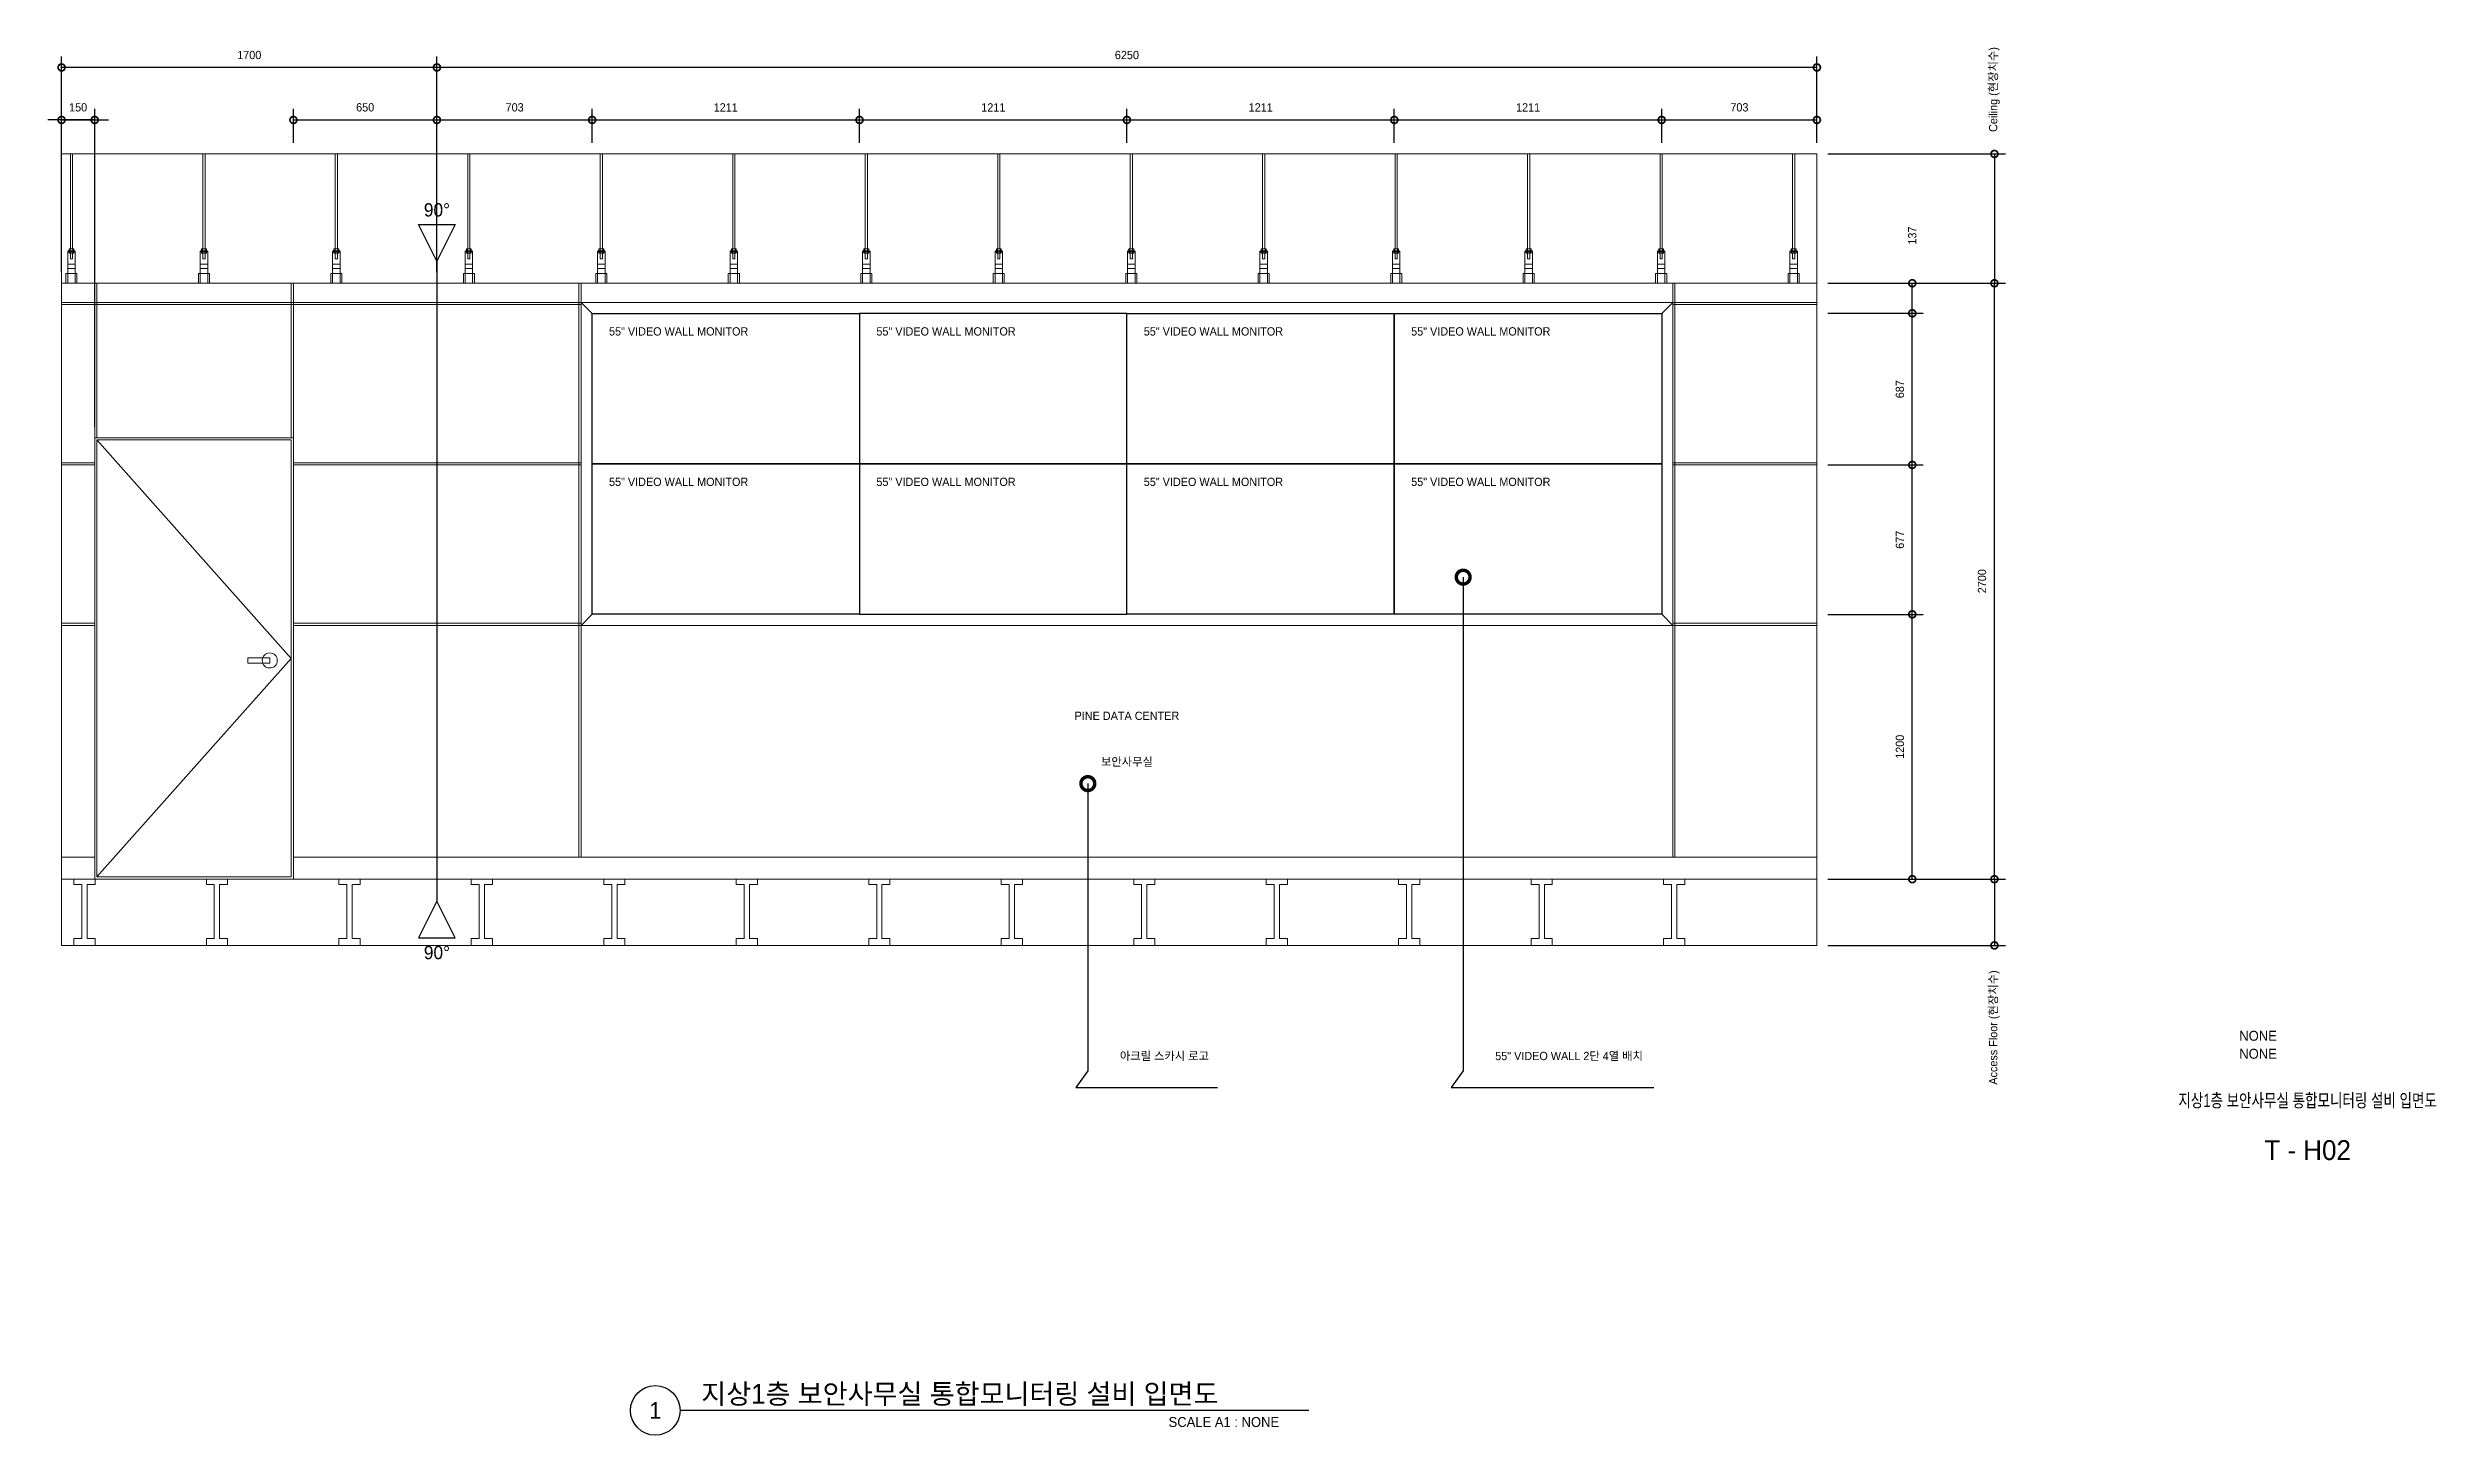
# Model space of a CAD drawing. Header units: millimetres. Extents: x 8133 to 62705, y 443 to 14530.
# Drawn here: x 26658 to 37475, y 443 to 6729 of the extents above; entities that cross this region are included whole.
import ezdxf
from ezdxf.enums import TextEntityAlignment as Align

# ---------------------------------------------------------------- set-up
doc = ezdxf.new("R2010")
doc.units = ezdxf.units.MM
doc.header["$LTSCALE"] = 300
doc.layers.get('Defpoints').update_dxf_attribs({"color": 163})
for name, color, linetype in [('------19 Communication Etc', 3, 'Continuous'), ('-----29 Indicator', 1, 'Continuous'), ('-----36 Dimension', 1, 'Continuous'), ('-----41 Drawing Title', 2, 'Continuous'), ('-----42 Drawing Number', 2, 'Continuous'), ('-----43 Drawing Scale', 3, 'Continuous')]:
    doc.layers.add(name, color=color, linetype=linetype)
doc.layers.add('-----31 Base Plan', color=8, linetype='Continuous', lineweight=0)
doc.styles.add('ELEC', font='')
doc.styles.get('ELEC').set_extended_font_data('Dotum')
doc.dimstyles.new('LE', dxfattribs={"dimscale": 30, "dimtxt": 3, "dimasz": 2.5, "dimexe": 2, "dimexo": 2, "dimgap": 1.5, "dimtad": 1, "dimdec": 0, "dimzin": 1, "dimdsep": 46, "dimtxsty": 'ELEC', "dimblk": 'DOTSMALL', "dimcen": 0, "dimclrd": 1, "dimclre": 1, "dimclrt": 1, "dimadec": 0, "dimazin": 0, "dimtfac": 1, "dimtdec": 0, "dimtix": 1, "dimtmove": 2, "dimatfit": 3, "dimldrblk": 'DOTSMALL', "dimfxl": 1, "dimtolj": 1, "dimtzin": 1, "dimarcsym": 0})

msp = doc.modelspace()

# ---------------------------------------------------------------- texts
at = {"layer": '------19 Communication Etc', "style": 'ELEC'}
for p in [(29199.402, 5425.29), (30410.402, 5425.29), (31621.402, 5425.29), (32832.402, 5425.29), (29199.402, 4743.59), (30410.402, 4743.59), (31621.402, 4743.59), (32832.402, 4743.59)]:
    msp.add_text('55" VIDEO WALL MONITOR', height=37.5, dxfattribs=at).set_placement(p)
at = {"layer": '-----29 Indicator', "style": 'ELEC'}
for p in [(28420, 5994.645), (28420, 2629.575)]:
    msp.add_text('90%%D', height=60, dxfattribs=at).set_placement(p, align=Align.MIDDLE_CENTER)
at = {"layer": '-----29 Indicator', "char_height": 37.5, "attachment_point": 7, "style": 'ELEC'}
for s, insert in [('아크릴 스카시 로고', (31513.078, 2138.096)), ('55" VIDEO WALL 2단 4열 배치', (33212.959, 2138.096))]:
    msp.add_mtext(s, dxfattribs=dict(at, insert=insert))
at = {"layer": '-----31 Base Plan', "style": 'ELEC'}
for s, p in [('PINE DATA CENTER', (31545, 3702.333)), ('보안사무실', (31545, 3494.017))]:
    msp.add_text(s, height=37.5, dxfattribs=at).set_placement(p, align=Align.MIDDLE_CENTER)
at = {"layer": '-----41 Drawing Title', "style": 'ELEC', "width": 0.75}
msp.add_text('지상1층 보안사무실 통합모니터링 설비 입면도', height=60, dxfattribs=at).set_placement((36892.5, 1959.5), align=Align.MIDDLE_CENTER)
at = {"layer": '-----41 Drawing Title', "color": 2, "style": 'ELEC'}
msp.add_text('지상1층 보안사무실 통합모니터링 설비 입면도', height=90, dxfattribs=at).set_placement((29617.265, 585))
at = {"layer": '-----41 Drawing Title', "color": 7, "style": 'ELEC'}
msp.add_text('1', height=75, dxfattribs=at).set_placement((29408.907, 555), align=Align.MIDDLE)
at = {"layer": '-----41 Drawing Title', "style": 'ELEC'}
msp.add_text('SCALE A1 : NONE', height=45, dxfattribs=at).set_placement((32234.361, 480), align=Align.RIGHT)
at = {"layer": '-----42 Drawing Number', "style": 'ELEC'}
msp.add_text('T - H02', height=90, dxfattribs=at).set_placement((36892.5, 1734.5), align=Align.MIDDLE_CENTER)
at = {"layer": '-----43 Drawing Scale', "style": 'ELEC'}
for p in [(36583.012, 2230), (36583.012, 2148.5)]:
    msp.add_text('NONE', height=45, dxfattribs=at).set_placement(p)

# ---------------------------------------------------------------- blocks, each defined once
blk = doc.blocks.new('900door')
at = {"linetype": 'Continuous'}
for p, q in [((-9375312, 8164450), (-9374432, 8163460)), ((-9374432, 8163460), (-9375312, 8162470))]:
    blk.add_line(p, q, dxfattribs=at)
for points in [[(-9374422, 8164460), (-9375322, 8164460), (-9375322, 8162460), (-9374422, 8162460)], [(-9374432, 8164450), (-9375312, 8164450), (-9375312, 8162470), (-9374432, 8162470)], [(-9374529, 8163463), (-9374628, 8163463), (-9374628, 8163438), (-9374529, 8163438)]]:
    blk.add_lwpolyline(points, close=True, dxfattribs=at)
blk.add_circle((-9374529, 8163451), 34.1, dxfattribs=at)
blk = doc.blocks.new('_DotSmall')
at = {"color": 0, "linetype": 'ByBlock', "const_width": 0.5}
blk.add_lwpolyline([(-0.0625, 0, 1), (0.0625, 0, 1)], format="xyb", close=True, dxfattribs=at)
blk = doc.blocks.new('*D29')
at = {"layer": '-----36 Dimension', "color": 1, "lineweight": -2, "transparency": 16777216}
for p, q in [((26720, 6402), (26658, 6402)), ((26720, 5712), (26720, 6452)), ((26720, 6402), (26870, 6402)), ((26870, 5012), (26870, 6452)), ((26870, 6402), (26933, 6402))]:
    blk.add_line(p, q, dxfattribs=at)
at = {"layer": 'Defpoints', "color": 0, "transparency": 16777216}
for p in [(26870, 6402), (26720, 5662), (26870, 4962)]:
    blk.add_point(p, dxfattribs=at)
at = {"layer": '-----36 Dimension', "color": 1, "lineweight": -2, "transparency": 16777216, "xscale": 62.5, "yscale": 62.5, "zscale": 62.5}
blk.add_blockref('_DotSmall', (26720, 6402), dxfattribs=at)
at = {"layer": '-----36 Dimension', "color": 1, "lineweight": -2, "transparency": 16777216, "xscale": 62.5, "yscale": 62.5, "zscale": 62.5, "rotation": 180}
blk.add_blockref('_DotSmall', (26870, 6402), dxfattribs=at)
at = {"layer": '-----36 Dimension', "color": 1, "transparency": 16777216, "insert": (26795, 6459), "char_height": 37.5, "attachment_point": 5, "style": 'ELEC'}
blk.add_mtext('\\A1;150', dxfattribs=at)
blk = doc.blocks.new('*D30')
at = {"layer": '-----36 Dimension', "color": 1, "lineweight": -2, "transparency": 16777216}
for p, q in [((26720, 6402), (26658, 6402)), ((26720, 5712), (26720, 6452)), ((26870, 6402), (26720, 6402)), ((26870, 5012), (26870, 6452)), ((26870, 6402), (26933, 6402))]:
    blk.add_line(p, q, dxfattribs=at)
at = {"layer": 'Defpoints', "color": 0, "transparency": 16777216}
for p in [(26720, 6402), (26720, 5662), (26870, 4962)]:
    blk.add_point(p, dxfattribs=at)
at = {"layer": '-----36 Dimension', "color": 1, "lineweight": -2, "transparency": 16777216, "xscale": 62.5, "yscale": 62.5, "zscale": 62.5}
blk.add_blockref('_DotSmall', (26720, 6402), dxfattribs=at)
at = {"layer": '-----36 Dimension', "color": 1, "lineweight": -2, "transparency": 16777216, "xscale": 62.5, "yscale": 62.5, "zscale": 62.5, "rotation": 180}
blk.add_blockref('_DotSmall', (26870, 6402), dxfattribs=at)
at = {"layer": '-----36 Dimension', "color": 1, "transparency": 16777216, "insert": (26795, 6459), "char_height": 37.5, "attachment_point": 5, "style": 'ELEC'}
blk.add_mtext('\\A1;150', dxfattribs=at)
blk = doc.blocks.new('*D31')
at = {"layer": '-----36 Dimension', "color": 1, "lineweight": -2, "transparency": 16777216}
for p, q in [((26720, 5712), (26720, 6690)), ((28420, 6640), (26720, 6640)), ((28420, 5712), (28420, 6690))]:
    blk.add_line(p, q, dxfattribs=at)
at = {"layer": 'Defpoints', "color": 0, "transparency": 16777216}
for p in [(26720, 6640), (26720, 5662), (28420, 5662)]:
    blk.add_point(p, dxfattribs=at)
at = {"layer": '-----36 Dimension', "color": 1, "lineweight": -2, "transparency": 16777216, "xscale": 62.5, "yscale": 62.5, "zscale": 62.5, "rotation": 180}
blk.add_blockref('_DotSmall', (26720, 6640), dxfattribs=at)
at = {"layer": '-----36 Dimension', "color": 1, "lineweight": -2, "transparency": 16777216, "xscale": 62.5, "yscale": 62.5, "zscale": 62.5}
blk.add_blockref('_DotSmall', (28420, 6640), dxfattribs=at)
at = {"layer": '-----36 Dimension', "color": 1, "transparency": 16777216, "insert": (27570, 6696), "char_height": 37.5, "attachment_point": 5, "style": 'ELEC'}
blk.add_mtext('\\A1;1700', dxfattribs=at)
blk = doc.blocks.new('Ceiling_Bolt')
for p, q in [((35510, -190485), (35510, -190055)), ((35520, -190485), (35520, -190055)), ((35498, -190641), (35498, -190495)), ((35498, -190495), (35532, -190495)), ((35500, -190495), (35500, -190494)), ((35500, -190494), (35530, -190494)), ((35504, -190485), (35526, -190485)), ((35504, -190485), (35504, -190494)), ((35509, -190485), (35509, -190494)), ((35521, -190485), (35521, -190494)), ((35526, -190485), (35526, -190494)), ((35530, -190494), (35530, -190495)), ((35532, -190641), (35532, -190495)), ((35490, -190597), (35540, -190597)), ((35490, -190597), (35490, -190641)), ((35498, -190497), (35532, -190497)), ((35498, -190554), (35532, -190554)), ((35498, -190574), (35532, -190574)), ((35500, -190497), (35500, -190498)), ((35500, -190498), (35530, -190498)), ((35504, -190498), (35504, -190504)), ((35504, -190504), (35526, -190504)), ((35509, -190498), (35509, -190504)), ((35510, -190530), (35510, -190504)), ((35520, -190530), (35520, -190504)), ((35521, -190498), (35521, -190504)), ((35526, -190498), (35526, -190504)), ((35530, -190498), (35530, -190497)), ((35540, -190597), (35540, -190641))]:
    blk.add_line(p, q)
blk.add_lwpolyline([(35490, -190641), (35540, -190641)])
blk.add_arc((35515, -190517), 13.7, 248.715, 291.285)
blk = doc.blocks.new('*D32')
at = {"layer": '-----36 Dimension', "color": 1, "lineweight": -2, "transparency": 16777216}
for p, q in [((27770, 6298), (27770, 6452)), ((27770, 6402), (28420, 6402)), ((28420, 6298), (28420, 6452))]:
    blk.add_line(p, q, dxfattribs=at)
at = {"layer": 'Defpoints', "color": 0, "transparency": 16777216}
for p in [(28420, 6402), (27770, 6248), (28420, 6248)]:
    blk.add_point(p, dxfattribs=at)
at = {"layer": '-----36 Dimension', "color": 1, "lineweight": -2, "transparency": 16777216, "xscale": 62.5, "yscale": 62.5, "zscale": 62.5, "rotation": 180}
blk.add_blockref('_DotSmall', (27770, 6402), dxfattribs=at)
at = {"layer": '-----36 Dimension', "color": 1, "lineweight": -2, "transparency": 16777216, "xscale": 62.5, "yscale": 62.5, "zscale": 62.5}
blk.add_blockref('_DotSmall', (28420, 6402), dxfattribs=at)
at = {"layer": '-----36 Dimension', "color": 1, "transparency": 16777216, "insert": (28095, 6459), "char_height": 37.5, "attachment_point": 5, "style": 'ELEC'}
blk.add_mtext('\\A1;650', dxfattribs=at)
blk = doc.blocks.new('*D22')
at = {"layer": '-----36 Dimension', "color": 1, "lineweight": -2, "transparency": 16777216}
for p, q in [((28420, 6298), (28420, 6452)), ((28420, 6402), (29123, 6402)), ((29123, 6298), (29123, 6452))]:
    blk.add_line(p, q, dxfattribs=at)
at = {"layer": 'Defpoints', "color": 0, "transparency": 16777216}
for p in [(29123, 6402), (28420, 6248), (29123, 6248)]:
    blk.add_point(p, dxfattribs=at)
at = {"layer": '-----36 Dimension', "color": 1, "lineweight": -2, "transparency": 16777216, "xscale": 62.5, "yscale": 62.5, "zscale": 62.5, "rotation": 180}
blk.add_blockref('_DotSmall', (28420, 6402), dxfattribs=at)
at = {"layer": '-----36 Dimension', "color": 1, "lineweight": -2, "transparency": 16777216, "xscale": 62.5, "yscale": 62.5, "zscale": 62.5}
blk.add_blockref('_DotSmall', (29123, 6402), dxfattribs=at)
at = {"layer": '-----36 Dimension', "color": 1, "transparency": 16777216, "insert": (28772, 6459), "char_height": 37.5, "attachment_point": 5, "style": 'ELEC'}
blk.add_mtext('\\A1;703', dxfattribs=at)
blk = doc.blocks.new('*D23')
at = {"layer": '-----36 Dimension', "color": 1, "lineweight": -2, "transparency": 16777216}
for p, q in [((29123, 6298), (29123, 6452)), ((29123, 6402), (30334, 6402)), ((30334, 6298), (30334, 6452))]:
    blk.add_line(p, q, dxfattribs=at)
at = {"layer": 'Defpoints', "color": 0, "transparency": 16777216}
for p in [(30334, 6402), (29123, 6248), (30334, 6248)]:
    blk.add_point(p, dxfattribs=at)
at = {"layer": '-----36 Dimension', "color": 1, "lineweight": -2, "transparency": 16777216, "xscale": 62.5, "yscale": 62.5, "zscale": 62.5, "rotation": 180}
blk.add_blockref('_DotSmall', (29123, 6402), dxfattribs=at)
at = {"layer": '-----36 Dimension', "color": 1, "lineweight": -2, "transparency": 16777216, "xscale": 62.5, "yscale": 62.5, "zscale": 62.5}
blk.add_blockref('_DotSmall', (30334, 6402), dxfattribs=at)
at = {"layer": '-----36 Dimension', "color": 1, "transparency": 16777216, "insert": (29728, 6459), "char_height": 37.5, "attachment_point": 5, "style": 'ELEC'}
blk.add_mtext('\\A1;1211', dxfattribs=at)
blk = doc.blocks.new('*D24')
at = {"layer": '-----36 Dimension', "color": 1, "lineweight": -2, "transparency": 16777216}
for p, q in [((30334, 6298), (30334, 6452)), ((30334, 6402), (31545, 6402)), ((31545, 6298), (31545, 6452))]:
    blk.add_line(p, q, dxfattribs=at)
at = {"layer": 'Defpoints', "color": 0, "transparency": 16777216}
for p in [(31545, 6402), (30334, 6248), (31545, 6248)]:
    blk.add_point(p, dxfattribs=at)
at = {"layer": '-----36 Dimension', "color": 1, "lineweight": -2, "transparency": 16777216, "xscale": 62.5, "yscale": 62.5, "zscale": 62.5, "rotation": 180}
blk.add_blockref('_DotSmall', (30334, 6402), dxfattribs=at)
at = {"layer": '-----36 Dimension', "color": 1, "lineweight": -2, "transparency": 16777216, "xscale": 62.5, "yscale": 62.5, "zscale": 62.5}
blk.add_blockref('_DotSmall', (31545, 6402), dxfattribs=at)
at = {"layer": '-----36 Dimension', "color": 1, "transparency": 16777216, "insert": (30940, 6459), "char_height": 37.5, "attachment_point": 5, "style": 'ELEC'}
blk.add_mtext('\\A1;1211', dxfattribs=at)
blk = doc.blocks.new('*D25')
at = {"layer": '-----36 Dimension', "color": 1, "lineweight": -2, "transparency": 16777216}
for p, q in [((31545, 6298), (31545, 6452)), ((31545, 6402), (32756, 6402)), ((32756, 6298), (32756, 6452))]:
    blk.add_line(p, q, dxfattribs=at)
at = {"layer": 'Defpoints', "color": 0, "transparency": 16777216}
for p in [(32756, 6402), (31545, 6248), (32756, 6248)]:
    blk.add_point(p, dxfattribs=at)
at = {"layer": '-----36 Dimension', "color": 1, "lineweight": -2, "transparency": 16777216, "xscale": 62.5, "yscale": 62.5, "zscale": 62.5, "rotation": 180}
blk.add_blockref('_DotSmall', (31545, 6402), dxfattribs=at)
at = {"layer": '-----36 Dimension', "color": 1, "lineweight": -2, "transparency": 16777216, "xscale": 62.5, "yscale": 62.5, "zscale": 62.5}
blk.add_blockref('_DotSmall', (32756, 6402), dxfattribs=at)
at = {"layer": '-----36 Dimension', "color": 1, "transparency": 16777216, "insert": (32151, 6459), "char_height": 37.5, "attachment_point": 5, "style": 'ELEC'}
blk.add_mtext('\\A1;1211', dxfattribs=at)
blk = doc.blocks.new('*D26')
at = {"layer": '-----36 Dimension', "color": 1, "lineweight": -2, "transparency": 16777216}
for p, q in [((32756, 6298), (32756, 6452)), ((32756, 6402), (33967, 6402)), ((33967, 6298), (33967, 6452))]:
    blk.add_line(p, q, dxfattribs=at)
at = {"layer": 'Defpoints', "color": 0, "transparency": 16777216}
for p in [(33967, 6402), (32756, 6248), (33967, 6248)]:
    blk.add_point(p, dxfattribs=at)
at = {"layer": '-----36 Dimension', "color": 1, "lineweight": -2, "transparency": 16777216, "xscale": 62.5, "yscale": 62.5, "zscale": 62.5, "rotation": 180}
blk.add_blockref('_DotSmall', (32756, 6402), dxfattribs=at)
at = {"layer": '-----36 Dimension', "color": 1, "lineweight": -2, "transparency": 16777216, "xscale": 62.5, "yscale": 62.5, "zscale": 62.5}
blk.add_blockref('_DotSmall', (33967, 6402), dxfattribs=at)
at = {"layer": '-----36 Dimension', "color": 1, "transparency": 16777216, "insert": (33362, 6459), "char_height": 37.5, "attachment_point": 5, "style": 'ELEC'}
blk.add_mtext('\\A1;1211', dxfattribs=at)
blk = doc.blocks.new('*D33')
at = {"layer": '-----36 Dimension', "color": 1, "lineweight": -2, "transparency": 16777216}
for p, q in [((33967, 6298), (33967, 6452)), ((33967, 6402), (34670, 6402)), ((34670, 6298), (34670, 6452))]:
    blk.add_line(p, q, dxfattribs=at)
at = {"layer": 'Defpoints', "color": 0, "transparency": 16777216}
for p in [(34670, 6402), (33967, 6248), (34670, 6248)]:
    blk.add_point(p, dxfattribs=at)
at = {"layer": '-----36 Dimension', "color": 1, "lineweight": -2, "transparency": 16777216, "xscale": 62.5, "yscale": 62.5, "zscale": 62.5, "rotation": 180}
blk.add_blockref('_DotSmall', (33967, 6402), dxfattribs=at)
at = {"layer": '-----36 Dimension', "color": 1, "lineweight": -2, "transparency": 16777216, "xscale": 62.5, "yscale": 62.5, "zscale": 62.5}
blk.add_blockref('_DotSmall', (34670, 6402), dxfattribs=at)
at = {"layer": '-----36 Dimension', "color": 1, "transparency": 16777216, "insert": (34319, 6459), "char_height": 37.5, "attachment_point": 5, "style": 'ELEC'}
blk.add_mtext('\\A1;703', dxfattribs=at)
blk = doc.blocks.new('*D34')
at = {"layer": '-----36 Dimension', "color": 1, "lineweight": -2, "transparency": 16777216}
for p, q in [((28420, 6298), (28420, 6690)), ((34670, 6640), (28420, 6640)), ((34670, 6298), (34670, 6690))]:
    blk.add_line(p, q, dxfattribs=at)
at = {"layer": 'Defpoints', "color": 0, "transparency": 16777216}
for p in [(28420, 6640), (28420, 6248), (34670, 6248)]:
    blk.add_point(p, dxfattribs=at)
at = {"layer": '-----36 Dimension', "color": 1, "lineweight": -2, "transparency": 16777216, "xscale": 62.5, "yscale": 62.5, "zscale": 62.5, "rotation": 180}
blk.add_blockref('_DotSmall', (28420, 6640), dxfattribs=at)
at = {"layer": '-----36 Dimension', "color": 1, "lineweight": -2, "transparency": 16777216, "xscale": 62.5, "yscale": 62.5, "zscale": 62.5}
blk.add_blockref('_DotSmall', (34670, 6640), dxfattribs=at)
at = {"layer": '-----36 Dimension', "color": 1, "transparency": 16777216, "insert": (31545, 6696), "char_height": 37.5, "attachment_point": 5, "style": 'ELEC'}
blk.add_mtext('\\A1;6250', dxfattribs=at)
blk = doc.blocks.new('*D35')
at = {"layer": '-----36 Dimension', "color": 1, "lineweight": -2, "transparency": 16777216}
for p, q in [((34720, 4162), (35152, 4162)), ((35102, 2962), (35102, 4162)), ((34720, 2962), (35152, 2962))]:
    blk.add_line(p, q, dxfattribs=at)
at = {"layer": 'Defpoints', "color": 0, "transparency": 16777216}
for p in [(34670, 4162), (35102, 4162), (34670, 2962)]:
    blk.add_point(p, dxfattribs=at)
at = {"layer": '-----36 Dimension', "color": 1, "lineweight": -2, "transparency": 16777216, "xscale": 62.5, "yscale": 62.5, "zscale": 62.5}
for p, rotation in [((35102, 4162), 90), ((35102, 2962), 270)]:
    blk.add_blockref('_DotSmall', p, dxfattribs=dict(at, rotation=rotation))
at = {"layer": '-----36 Dimension', "color": 1, "transparency": 16777216, "insert": (35046, 3562), "char_height": 37.5, "attachment_point": 5, "rotation": 90, "style": 'ELEC'}
blk.add_mtext('\\A1;1200', dxfattribs=at)
blk = doc.blocks.new('*D27')
at = {"layer": '-----36 Dimension', "color": 1, "lineweight": -2, "transparency": 16777216}
for p, q in [((34720, 4839), (35152, 4839)), ((35102, 4162), (35102, 4839)), ((34720, 4162), (35152, 4162))]:
    blk.add_line(p, q, dxfattribs=at)
at = {"layer": 'Defpoints', "color": 0, "transparency": 16777216}
for p in [(34670, 4839), (35102, 4839), (34670, 4162)]:
    blk.add_point(p, dxfattribs=at)
at = {"layer": '-----36 Dimension', "color": 1, "lineweight": -2, "transparency": 16777216, "xscale": 62.5, "yscale": 62.5, "zscale": 62.5}
for p, rotation in [((35102, 4839), 90), ((35102, 4162), 270)]:
    blk.add_blockref('_DotSmall', p, dxfattribs=dict(at, rotation=rotation))
at = {"layer": '-----36 Dimension', "color": 1, "transparency": 16777216, "insert": (35046, 4500), "char_height": 37.5, "attachment_point": 5, "rotation": 90, "style": 'ELEC'}
blk.add_mtext('\\A1;677', dxfattribs=at)
blk = doc.blocks.new('*D28')
at = {"layer": '-----36 Dimension', "color": 1, "lineweight": -2, "transparency": 16777216}
for p, q in [((34720, 5526), (35152, 5526)), ((35102, 4839), (35102, 5526)), ((34720, 4839), (35152, 4839))]:
    blk.add_line(p, q, dxfattribs=at)
at = {"layer": 'Defpoints', "color": 0, "transparency": 16777216}
for p in [(34670, 5526), (35102, 5526), (34670, 4839)]:
    blk.add_point(p, dxfattribs=at)
at = {"layer": '-----36 Dimension', "color": 1, "lineweight": -2, "transparency": 16777216, "xscale": 62.5, "yscale": 62.5, "zscale": 62.5}
for p, rotation in [((35102, 5526), 90), ((35102, 4839), 270)]:
    blk.add_blockref('_DotSmall', p, dxfattribs=dict(at, rotation=rotation))
at = {"layer": '-----36 Dimension', "color": 1, "transparency": 16777216, "insert": (35046, 5182), "char_height": 37.5, "attachment_point": 5, "rotation": 90, "style": 'ELEC'}
blk.add_mtext('\\A1;687', dxfattribs=at)
blk = doc.blocks.new('*D36')
at = {"layer": '-----36 Dimension', "color": 1, "lineweight": -2, "transparency": 16777216}
for p, q in [((34720, 5662), (35152, 5662)), ((35102, 5526), (35102, 5662)), ((34720, 5526), (35152, 5526))]:
    blk.add_line(p, q, dxfattribs=at)
at = {"layer": 'Defpoints', "color": 0, "transparency": 16777216}
for p in [(34670, 5662), (35102, 5662), (34670, 5526)]:
    blk.add_point(p, dxfattribs=at)
at = {"layer": '-----36 Dimension', "color": 1, "lineweight": -2, "transparency": 16777216, "xscale": 62.5, "yscale": 62.5, "zscale": 62.5}
for p, rotation in [((35102, 5662), 90), ((35102, 5526), 270)]:
    blk.add_blockref('_DotSmall', p, dxfattribs=dict(at, rotation=rotation))
at = {"layer": '-----36 Dimension', "color": 1, "transparency": 16777216, "insert": (35102, 5878), "char_height": 37.5, "attachment_point": 5, "rotation": 90, "style": 'ELEC'}
blk.add_mtext('\\A1;137', dxfattribs=at)
blk = doc.blocks.new('*D37')
at = {"layer": '-----36 Dimension', "color": 1, "lineweight": -2, "transparency": 16777216}
for p, q in [((34720, 5662), (35524, 5662)), ((35474, 2962), (35474, 5662)), ((34720, 2962), (35524, 2962))]:
    blk.add_line(p, q, dxfattribs=at)
at = {"layer": 'Defpoints', "color": 0, "transparency": 16777216}
for p in [(34670, 5662), (35474, 5662), (34670, 2962)]:
    blk.add_point(p, dxfattribs=at)
at = {"layer": '-----36 Dimension', "color": 1, "lineweight": -2, "transparency": 16777216, "xscale": 62.5, "yscale": 62.5, "zscale": 62.5}
for p, rotation in [((35474, 5662), 90), ((35474, 2962), 270)]:
    blk.add_blockref('_DotSmall', p, dxfattribs=dict(at, rotation=rotation))
at = {"layer": '-----36 Dimension', "color": 1, "transparency": 16777216, "insert": (35418, 4312), "char_height": 37.5, "attachment_point": 5, "rotation": 90, "style": 'ELEC'}
blk.add_mtext('\\A1;2700', dxfattribs=at)
blk = doc.blocks.new('*D38')
at = {"layer": '-----36 Dimension', "color": 1, "lineweight": -2, "transparency": 16777216}
for p, q in [((34720, 6248), (35524, 6248)), ((35474, 6248), (35474, 5662)), ((34720, 5662), (35524, 5662))]:
    blk.add_line(p, q, dxfattribs=at)
at = {"layer": 'Defpoints', "color": 0, "transparency": 16777216}
for p in [(34670, 6248), (34670, 5662), (35474, 5662)]:
    blk.add_point(p, dxfattribs=at)
at = {"layer": '-----36 Dimension', "color": 1, "lineweight": -2, "transparency": 16777216, "xscale": 62.5, "yscale": 62.5, "zscale": 62.5}
for p, rotation in [((35474, 6248), 90), ((35474, 5662), 270)]:
    blk.add_blockref('_DotSmall', p, dxfattribs=dict(at, rotation=rotation))
at = {"layer": '-----36 Dimension', "color": 1, "transparency": 16777216, "insert": (35474, 6540), "char_height": 37.5, "attachment_point": 5, "rotation": 90, "style": 'ELEC'}
blk.add_mtext('\\A1;Ceiling (현장치수)', dxfattribs=at)
blk = doc.blocks.new('*D39')
at = {"layer": '-----36 Dimension', "color": 1, "lineweight": -2, "transparency": 16777216}
for p, q in [((34720, 2962), (35524, 2962)), ((35474, 2962), (35474, 2662)), ((34720, 2662), (35524, 2662))]:
    blk.add_line(p, q, dxfattribs=at)
at = {"layer": 'Defpoints', "color": 0, "transparency": 16777216}
for p in [(34670, 2962), (34670, 2662), (35474, 2662)]:
    blk.add_point(p, dxfattribs=at)
at = {"layer": '-----36 Dimension', "color": 1, "lineweight": -2, "transparency": 16777216, "xscale": 62.5, "yscale": 62.5, "zscale": 62.5}
for p, rotation in [((35474, 2962), 90), ((35474, 2662), 270)]:
    blk.add_blockref('_DotSmall', p, dxfattribs=dict(at, rotation=rotation))
at = {"layer": '-----36 Dimension', "color": 1, "transparency": 16777216, "insert": (35474, 2290), "char_height": 37.5, "attachment_point": 5, "rotation": 90, "style": 'ELEC'}
blk.add_mtext('\\A1;Access Floor (현장치수)', dxfattribs=at)

# ---------------------------------------------------------------- dimensions: what is measured, and where the dimension line sits
at = {"layer": '-----36 Dimension'}
for base, p1, p2, picture, middle in [((26720, 6639.903), (28420, 5662.11), (26720, 5662.11), '*D31', (27570, 6696.179)), ((28420, 6639.903), (34670, 6247.89), (28420, 6247.89), '*D34', (31545, 6696.179)), ((26870, 6402.432), (26720, 5662.11), (26870, 4962.11), '*D29', (26795, 6458.708)), ((26720, 6402.432), (26870, 4962.11), (26720, 5662.11), '*D30', (26795, 6458.708)), ((28420, 6402.432), (27770, 6247.89), (28420, 6247.89), '*D32', (28095, 6458.708)), ((29123, 6402.432), (28420, 6247.89), (29123, 6247.89), '*D22', (28771.5, 6458.708)), ((30334, 6402.432), (29123, 6247.89), (30334, 6247.89), '*D23', (29728.5, 6458.682)), ((31545, 6402.432), (30334, 6247.89), (31545, 6247.89), '*D24', (30939.5, 6458.682)), ((32756, 6402.432), (31545, 6247.89), (32756, 6247.89), '*D25', (32150.5, 6458.682)), ((33967, 6402.432), (32756, 6247.89), (33967, 6247.89), '*D26', (33361.5, 6458.682)), ((34670, 6402.432), (33967, 6247.89), (34670, 6247.89), '*D33', (34318.5, 6458.708))]:
    dim = msp.add_linear_dim(base=base, p1=p1, p2=p2, dimstyle='LE', override={"dimscale": 25, "dimtxt": 1.5}, dxfattribs=at)
    dim.commit()
    dim.dimension.update_dxf_attribs({"geometry": picture, "text_midpoint": middle})
for base, p1, p2, text, picture, middle in [((35473.971, 5662.11), (34670, 6247.89), (34670, 5662.11), 'Ceiling (현장치수)', '*D38', (35473.971, 6540)), ((35473.971, 2662.11), (34670, 2962.11), (34670, 2662.11), 'Access Floor (현장치수)', '*D39', (35473.971, 2290))]:
    dim = msp.add_linear_dim(base=base, p1=p1, p2=p2, angle=90, text=text, dimstyle='LE', override={"dimscale": 25, "dimtxt": 1.5}, dxfattribs=at)
    dim.commit()
    dim.dimension.update_dxf_attribs({"geometry": picture, "text_midpoint": middle, "dimtype": 160})
dim = msp.add_linear_dim(base=(35102.299, 5662.11), p1=(34670, 5525.51), p2=(34670, 5662.11), angle=90, dimstyle='LE', override={"dimscale": 25, "dimtxt": 1.5}, dxfattribs=at)
dim.commit()
dim.dimension.update_dxf_attribs({"geometry": '*D36', "text_midpoint": (35102.299, 5878.11), "dimtype": 160})
for base, p1, p2, picture, middle in [((35473.971, 5662.11), (34670, 2962.11), (34670, 5662.11), '*D37', (35417.695, 4312.11)), ((35102.299, 5525.51), (34670, 4838.81), (34670, 5525.51), '*D28', (35046.023, 5182.16)), ((35102.299, 4838.81), (34670, 4162.11), (34670, 4838.81), '*D27', (35046.023, 4500.46)), ((35102.299, 4162.11), (34670, 2962.11), (34670, 4162.11), '*D35', (35046.023, 3562.11))]:
    dim = msp.add_linear_dim(base=base, p1=p1, p2=p2, angle=90, dimstyle='LE', override={"dimscale": 25, "dimtxt": 1.5}, dxfattribs=at)
    dim.commit()
    dim.dimension.update_dxf_attribs({"geometry": picture, "text_midpoint": middle})

# ---------------------------------------------------------------- linework, layer by layer
at = {"layer": '------19 Communication Etc'}
for points in [[(29123, 5525.51), (30334, 5525.51), (30334, 4843.81), (29123, 4843.81)], [(31545, 5525.51), (30334, 5525.51), (30334, 4843.81), (31545, 4843.81)], [(31545, 5525.51), (32756, 5525.51), (32756, 4843.81), (31545, 4843.81)], [(32756, 5525.51), (33967, 5525.51), (33967, 4843.81), (32756, 4843.81)], [(29123, 4843.81), (30334, 4843.81), (30334, 4162.11), (29123, 4162.11)], [(31545, 4843.81), (30334, 4843.81), (30334, 4162.11), (31545, 4162.11)], [(31545, 4843.81), (32756, 4843.81), (32756, 4162.11), (31545, 4162.11)], [(32756, 4843.81), (33967, 4843.81), (33967, 4162.11), (32756, 4162.11)]]:
    msp.add_lwpolyline(points, close=True, dxfattribs=at)
at = {"layer": '-----29 Indicator'}
for points in [[(28503.105, 5928.321), (28420, 5762.11), (28336.895, 5928.321), (28503.105, 5928.321)], [(28420, 5762.11), (28420, 2862.11)], [(28503.105, 2695.9), (28420, 2862.11), (28336.895, 2695.9), (28503.105, 2695.9)]]:
    msp.add_lwpolyline(points, dxfattribs=at)
at = {"layer": '-----31 Base Plan'}
for points in [[(34670, 6247.89), (26720, 6247.89), (26720, 5662.11), (34670, 5662.11)], [(29073, 5575.51), (34017, 5575.51), (34017, 4112.11), (29073, 4112.11)], [(34670, 2662.11), (26720, 2662.11), (26720, 2962.11), (34670, 2962.11)], [(27471.752, 2962.11), (27375.739, 2962.11), (27375.739, 2938.107), (27411.744, 2938.107), (27411.744, 2693.794), (27375.739, 2693.794), (27375.739, 2662.11), (27471.752, 2662.11), (27471.752, 2692.878), (27435.747, 2692.878), (27435.747, 2938.107), (27471.752, 2938.107), (27471.752, 2962.11)]]:
    msp.add_lwpolyline(points, close=True, dxfattribs=at)
for points in [[(26720, 5662.11), (26720, 2962.11), (28420, 2962.11), (28420, 5662.11), (26720, 5662.11)], [(26870, 4962.11), (26870, 5662.11)], [(26880, 4962.11), (26880, 5662.11)], [(27760, 4962.11), (27760, 5662.11)], [(27770, 4962.11), (27770, 5662.11)], [(28420, 2962.11), (28420, 5662.11), (34670, 5662.11), (34670, 2962.11), (28420, 2962.11)], [(29063, 3062.11), (29063, 5662.11)], [(29073, 3062.11), (29073, 5662.11)], [(34017, 3062.11), (34017, 5662.11)], [(34027, 3062.11), (34027, 5662.11)], [(29073, 5575.51), (26720, 5575.51)], [(29073, 5565.51), (26720, 5565.51)], [(29073, 5565.51), (26720, 5565.51)], [(29073, 5575.51), (29123, 5525.51)], [(34017, 5575.51), (33967, 5525.51)], [(34017, 5575.51), (34670, 5575.51)], [(34017, 5565.51), (34670, 5565.51)], [(26870, 4848.81), (26720, 4848.81)], [(26870, 4838.81), (26720, 4838.81)], [(29073, 4848.81), (27770, 4848.81)], [(29073, 4838.81), (27770, 4838.81)], [(34017, 4848.81), (34670, 4848.81)], [(34017, 4838.81), (34670, 4838.81)], [(26870, 4122.11), (26720, 4122.11)], [(26870, 4112.11), (26720, 4112.11)], [(29073, 4122.11), (27770, 4122.11)], [(29073, 4112.11), (27770, 4112.11)], [(29123, 4162.11), (29073, 4112.11)], [(33967, 4162.11), (34017, 4112.11)], [(34017, 4122.11), (34670, 4122.11)], [(34017, 4112.11), (34670, 4112.11)], [(26720, 3062.11), (26870, 3062.11)], [(27770, 3062.11), (34670, 3062.11)]]:
    msp.add_lwpolyline(points, dxfattribs=at)
at = {"layer": '-----41 Drawing Title', "color": 7}
msp.add_line((32368.593, 555), (29521.407, 555), dxfattribs=at)
msp.add_circle((29408.907, 555), 112.5, dxfattribs=at)
at = {"color": 252, "lineweight": 5}
for points in [[(26871.752, 2962.11), (26775.739, 2962.11), (26775.739, 2938.107), (26811.744, 2938.107), (26811.744, 2693.794), (26775.739, 2693.794), (26775.739, 2662.11), (26871.752, 2662.11), (26871.752, 2692.878), (26835.747, 2692.878), (26835.747, 2938.107), (26871.752, 2938.107), (26871.752, 2962.11)], [(28071.752, 2962.11), (27975.739, 2962.11), (27975.739, 2938.107), (28011.744, 2938.107), (28011.744, 2693.794), (27975.739, 2693.794), (27975.739, 2662.11), (28071.752, 2662.11), (28071.752, 2692.878), (28035.747, 2692.878), (28035.747, 2938.107), (28071.752, 2938.107), (28071.752, 2962.11)], [(28671.752, 2962.11), (28575.739, 2962.11), (28575.739, 2938.107), (28611.744, 2938.107), (28611.744, 2693.794), (28575.739, 2693.794), (28575.739, 2662.11), (28671.752, 2662.11), (28671.752, 2692.878), (28635.747, 2692.878), (28635.747, 2938.107), (28671.752, 2938.107), (28671.752, 2962.11)], [(29271.752, 2962.11), (29175.739, 2962.11), (29175.739, 2938.107), (29211.744, 2938.107), (29211.744, 2693.794), (29175.739, 2693.794), (29175.739, 2662.11), (29271.752, 2662.11), (29271.752, 2692.878), (29235.747, 2692.878), (29235.747, 2938.107), (29271.752, 2938.107), (29271.752, 2962.11)], [(29871.752, 2962.11), (29775.739, 2962.11), (29775.739, 2938.107), (29811.744, 2938.107), (29811.744, 2693.794), (29775.739, 2693.794), (29775.739, 2662.11), (29871.752, 2662.11), (29871.752, 2692.878), (29835.747, 2692.878), (29835.747, 2938.107), (29871.752, 2938.107), (29871.752, 2962.11)], [(30471.752, 2962.11), (30375.739, 2962.11), (30375.739, 2938.107), (30411.744, 2938.107), (30411.744, 2693.794), (30375.739, 2693.794), (30375.739, 2662.11), (30471.752, 2662.11), (30471.752, 2692.878), (30435.747, 2692.878), (30435.747, 2938.107), (30471.752, 2938.107), (30471.752, 2962.11)], [(31071.752, 2962.11), (30975.739, 2962.11), (30975.739, 2938.107), (31011.744, 2938.107), (31011.744, 2693.794), (30975.739, 2693.794), (30975.739, 2662.11), (31071.752, 2662.11), (31071.752, 2692.878), (31035.747, 2692.878), (31035.747, 2938.107), (31071.752, 2938.107), (31071.752, 2962.11)], [(31671.752, 2962.11), (31575.739, 2962.11), (31575.739, 2938.107), (31611.744, 2938.107), (31611.744, 2693.794), (31575.739, 2693.794), (31575.739, 2662.11), (31671.752, 2662.11), (31671.752, 2692.878), (31635.747, 2692.878), (31635.747, 2938.107), (31671.752, 2938.107), (31671.752, 2962.11)], [(32271.752, 2962.11), (32175.739, 2962.11), (32175.739, 2938.107), (32211.744, 2938.107), (32211.744, 2693.794), (32175.739, 2693.794), (32175.739, 2662.11), (32271.752, 2662.11), (32271.752, 2692.878), (32235.747, 2692.878), (32235.747, 2938.107), (32271.752, 2938.107), (32271.752, 2962.11)], [(32871.752, 2962.11), (32775.739, 2962.11), (32775.739, 2938.107), (32811.744, 2938.107), (32811.744, 2693.794), (32775.739, 2693.794), (32775.739, 2662.11), (32871.752, 2662.11), (32871.752, 2692.878), (32835.747, 2692.878), (32835.747, 2938.107), (32871.752, 2938.107), (32871.752, 2962.11)], [(33471.752, 2962.11), (33375.739, 2962.11), (33375.739, 2938.107), (33411.744, 2938.107), (33411.744, 2693.794), (33375.739, 2693.794), (33375.739, 2662.11), (33471.752, 2662.11), (33471.752, 2692.878), (33435.747, 2692.878), (33435.747, 2938.107), (33471.752, 2938.107), (33471.752, 2962.11)], [(34071.752, 2962.11), (33975.739, 2962.11), (33975.739, 2938.107), (34011.744, 2938.107), (34011.744, 2693.794), (33975.739, 2693.794), (33975.739, 2662.11), (34071.752, 2662.11), (34071.752, 2692.878), (34035.747, 2692.878), (34035.747, 2938.107), (34071.752, 2938.107), (34071.752, 2962.11)]]:
    msp.add_lwpolyline(points, close=True, dxfattribs=at)

# ---------------------------------------------------------------- block references
at = {"layer": '-----31 Base Plan'}
for name, p in [('Ceiling_Bolt', (-8750.279, 196303.13)), ('Ceiling_Bolt', (-8150.279, 196303.13)), ('Ceiling_Bolt', (-7550.279, 196303.13)), ('Ceiling_Bolt', (-6950.279, 196303.13)), ('Ceiling_Bolt', (-6350.279, 196303.13)), ('Ceiling_Bolt', (-5750.279, 196303.13)), ('Ceiling_Bolt', (-5150.279, 196303.13)), ('Ceiling_Bolt', (-4550.279, 196303.13)), ('Ceiling_Bolt', (-3950.279, 196303.13)), ('Ceiling_Bolt', (-3350.279, 196303.13)), ('Ceiling_Bolt', (-2750.279, 196303.13)), ('Ceiling_Bolt', (-2150.279, 196303.13)), ('Ceiling_Bolt', (-1550.279, 196303.13)), ('Ceiling_Bolt', (-950.279, 196303.13)), ('900door', (9402192.058, -8159497.965))]:
    msp.add_blockref(name, p, dxfattribs=at)

msp.set_redraw_order([(e.dxf.handle, doc.entitydb.next_handle()) for e in msp.query("TEXT MTEXT ATTDEF DIMENSION ARC_DIMENSION")])  # texts and dimensions are drawn at this point

# ---------------------------------------------------------------- leaders
at = {"layer": '-----29 Indicator', "annotation_type": 0, "has_hookline": 1, "hookline_direction": 0}
for points, text_width in [([(33067.959, 4330.564), (33067.959, 2093.096), (33012.959, 2018.096), (33137.959, 2018.096)], 718.097), ([(31368.078, 3395.039), (31368.078, 2093.096), (31313.078, 2018.096), (31438.078, 2018.096)], 442.419)]:
    msp.add_leader(points, dimstyle='LE', override={"dimscale": 50, "dimtxt": 1.5}, dxfattribs=dict(at, text_width=text_width))

doc.saveas('drawing.dxf')
